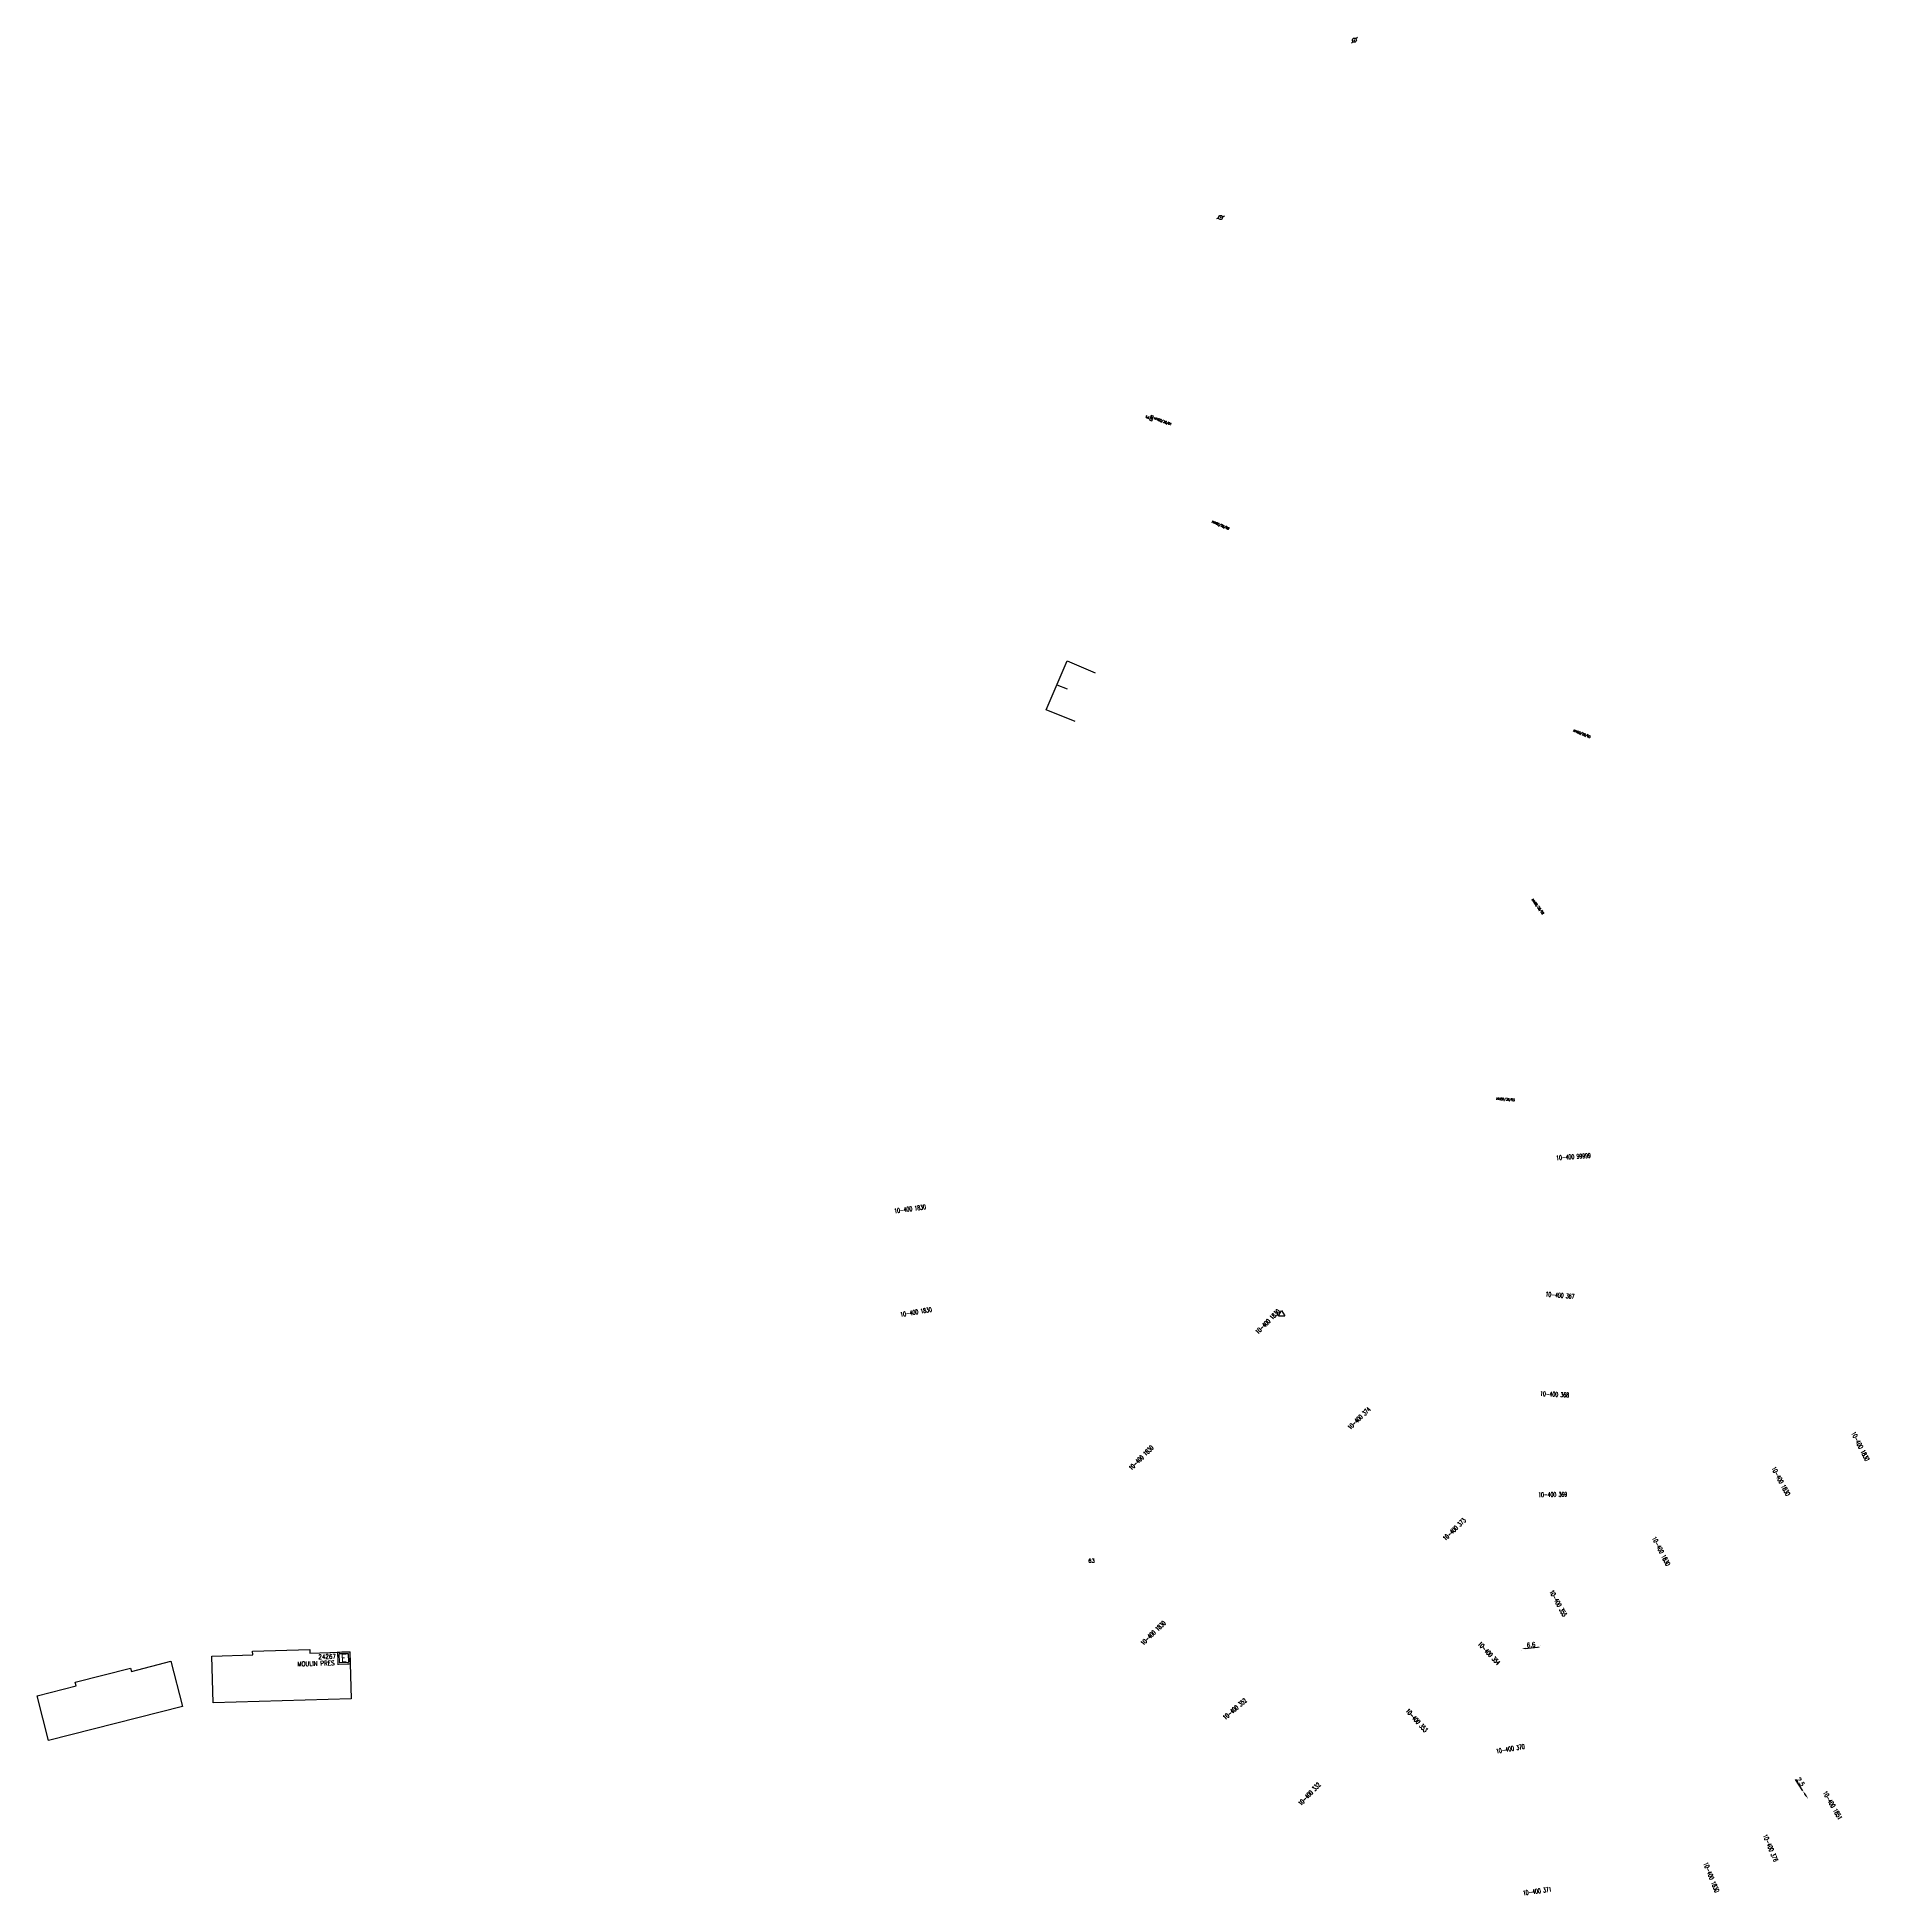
# Model space of a CAD drawing. Header units: millimetres. Extents: x 146028 to 146995, y 142989 to 143978.
# Drawn here: x 146028 to 146630, y 143367 to 143978 of the extents above; entities that cross this region are included whole.
import ezdxf
from ezdxf.enums import TextEntityAlignment as Align

# ---------------------------------------------------------------- set-up
doc = ezdxf.new("R2010")
doc.units = ezdxf.units.MM
doc.header["$PDMODE"] = 34
doc.layers.get('0').update_dxf_attribs({"linetype": 'CONTINUOUS'})
doc.layers.get('Defpoints').update_dxf_attribs({"linetype": 'CONTINUOUS'})
for name, color, linetype in [('BR12', 7, 'CONTINUOUS'), ('M_200', 7, 'CONTINUOUS'), ('poteau_div', 7, 'CONTINUOUS'), ('w0008', 7, 'CONTINUOUS'), ('w0100', 7, 'CONTINUOUS'), ('w0430', 7, 'CONTINUOUS'), ('W0473', 7, 'CONTINUOUS'), ('W0991', 7, 'CONTINUOUS')]:
    doc.layers.add(name, color=color, linetype=linetype)
doc.styles.add('M_ROMANS', font='ROMANS.shx', dxfattribs={"width": 0.75})
doc.styles.get("Standard").update_dxf_attribs({"font": 'romans.shx', "width": 0.85})
doc.dimstyles.get("Standard").update_dxf_attribs({"dimtxt": 1.5, "dimasz": 1.2, "dimexe": 0.625, "dimexo": 0.625, "dimgap": 0.25, "dimtad": 1, "dimdec": 1, "dimzin": 0, "dimdsep": 46, "dimtxsty": 'Standard', "dimcen": -0.5, "dimadec": 0, "dimazin": 0, "dimtfac": 1, "dimtdec": 1, "dimtmove": 0, "dimatfit": 3, "dimfxl": 0, "dimtolj": 1, "dimtzin": 0, "dimarcsym": 0})

# ---------------------------------------------------------------- blocks, each defined once
blk = doc.blocks.new('*D11')
at = {"layer": 'Defpoints', "color": 0, "linetype": 'Continuous', "transparency": 16777216}
for p in [(146515.78, 143448.16), (146522.12, 143448.75), (146522.12, 143448.75)]:
    blk.add_point(p, dxfattribs=at)
at = {"layer": 'w0008', "color": 0, "linetype": 'Continuous', "lineweight": -2, "transparency": 16777216}
for p, q in [((146516.97, 143448.27), (146520.93, 143448.64)), ((146522.06, 143449.37), (146522.06, 143449.37)), ((146515.84, 143447.54), (146515.84, 143447.53))]:
    blk.add_line(p, q, dxfattribs=at)
at = {"layer": 'w0008', "color": 0, "linetype": 'Continuous', "transparency": 16777216}
for points in [[(146516.96, 143448.47), (146516.99, 143448.07), (146515.78, 143448.16)], [(146520.91, 143448.84), (146520.94, 143448.44), (146522.12, 143448.75)]]:
    blk.add_solid(points, dxfattribs=at)
at = {"layer": 'w0008', "color": 0, "linetype": 'Continuous', "transparency": 16777216, "insert": (146518.86, 143449.45), "char_height": 1.5, "attachment_point": 5, "rotation": 5.37555}
blk.add_mtext('\\A1;6.6', dxfattribs=at)
blk = doc.blocks.new('BR1201')
at = {"color": 0, "linetype": 'Continuous'}
for p, q in [((-1, -0.58), (0, 1.15)), ((0, 1.15), (1, -0.58)), ((-1, -0.58), (1, -0.58))]:
    blk.add_line(p, q, dxfattribs=at)
blk = doc.blocks.new('T430')
at = {"flags": 128}
for points in [[(0.8, 0.8), (-0.8, 0.8)], [(-0.8, 0.8), (-0.8, 0)], [(0.8, 0.8), (-0.8, 0)], [(-0.8, 0), (0.8, 0)], [(-0.4, 2.1), (0.4, 2.1)], [(-0.4, 2.1), (-0.4, 1.3)], [(-0.4, 1.7), (0, 1.7)], [(-0.4, 1.3), (0.4, 1.3)], [(0.8, 0), (0.8, 0.8)]]:
    blk.add_lwpolyline(points, dxfattribs=at)
blk = doc.blocks.new('T473')
for p, q in [((-0.166667, 0.166667), (0.166667, -0.166667)), ((-0.166667, -0.166667), (0.166667, 0.166667)), ((0.500001, 0.500001), (1.000002, 1.000002)), ((-1.000002, -1.000002), (-0.500001, -0.500001))]:
    blk.add_line(p, q)
blk.add_ellipse((0, 0), major_axis=(0.471405, 0.471405), ratio=1, start_param=5.4977871438, end_param=11.780972451)
blk = doc.blocks.new('M_200_56')
at = {"color": 0, "linetype": 'Continuous', "const_width": 0.35, "flags": 128}
blk.add_lwpolyline([(2, 2), (2, -2), (-2, -2), (-2, 2)], close=True, dxfattribs=at)
at = {"color": 0, "linetype": 'Continuous'}
blk.add_lwpolyline([(-1.5, 1.5), (1.5, 1.5), (1.5, -1.5), (-1.5, -1.5)], close=True, dxfattribs=at)
at = {"color": 0, "linetype": 'Continuous', "width": 0.85}
blk.add_text('E', height=2.5, dxfattribs=at).set_placement((0, 0), align=Align.MIDDLE_CENTER)
for tag, p in [('NUM', (0, 15.06)), ('NOM', (0, 8.65))]:
    blk.add_attdef(tag, text='', height=4, dxfattribs=at).set_placement(p, align=Align.MIDDLE)
at = {"color": 0, "linetype": 'Continuous', "style": 'M_ROMANS', "width": 0.75, "flags": 3}
for tag, p in [('DEF_LEG', (-0.13, -4.99)), ('DEF_COUP', (-0.13, -7.49)), ('DEF_TYPE', (-0.13, -9.99))]:
    blk.add_attdef(tag, text='', height=1.2, dxfattribs=at).set_placement(p, align=Align.MIDDLE)
blk = doc.blocks.new('*D10')
at = {"layer": 'Defpoints', "color": 0, "linetype": 'Continuous', "transparency": 16777216}
for p in [(146608.25, 143401.42), (146608.25, 143401.42), (146609.95, 143398.83)]:
    blk.add_point(p, dxfattribs=at)
at = {"layer": 'w0008', "color": 0, "linetype": 'Continuous', "lineweight": -2, "transparency": 16777216}
for p, q in [((146608.25, 143401.42), (146605.8, 143405.19)), ((146609.29, 143399.83), (146608.91, 143400.42))]:
    blk.add_line(p, q, dxfattribs=at)
at = {"layer": 'w0008', "color": 0, "linetype": 'Continuous', "transparency": 16777216}
for points in [[(146609.08, 143400.53), (146608.74, 143400.31), (146608.25, 143401.42)], [(146609.46, 143399.94), (146609.12, 143399.72), (146609.95, 143398.83)]]:
    blk.add_solid(points, dxfattribs=at)
at = {"layer": 'w0008', "color": 0, "linetype": 'Continuous', "transparency": 16777216, "insert": (146607.5, 143404.4), "char_height": 1.5, "attachment_point": 5, "rotation": 303.09557}
blk.add_mtext('\\A1;2.5', dxfattribs=at)

msp = doc.modelspace()

# ---------------------------------------------------------------- linework, layer by layer
at = {"layer": 'w0100', "color": 252, "flags": 128}
for points in [[(146368.96, 143753.04), (146359.36, 143756.87), (146366.36, 143773.03), (146375.51, 143769.06)], [(146362.94, 143765.13), (146366.29, 143763.78)], [(146027.58, 143432.73), (146040.43, 143435.97), (146040.12, 143437.22), (146058.28, 143441.77), (146058.56, 143440.68), (146071.59, 143444.05), (146075.35, 143429.15), (146031.28, 143418.04), (146027.58, 143432.73)]]:
    msp.add_lwpolyline(points, dxfattribs=at)
msp.add_lwpolyline([(146098.47, 143446.18), (146098.43, 143447.39), (146117.2, 143447.96), (146117.23, 143446.76), (146130.37, 143447.16), (146130.84, 143431.72), (146085.49, 143430.33), (146085.02, 143445.77), (146098.47, 143446.18)], close=True, dxfattribs=at)

# ---------------------------------------------------------------- block references
at = {"layer": 'BR12', "color": 252}
msp.add_blockref('BR1201', (146436.84, 143558.21), dxfattribs=at)
at = {"layer": 'M_200'}
ref = msp.add_blockref('M_200_56', (146128.43, 143445.1), dxfattribs=dict(at, rotation=1.75085230950785))
ref.add_attrib('NUM', '24267', dxfattribs={"layer": '0', "color": 0, "linetype": 'Continuous', "height": 1.5, "rotation": 1.75085, "width": 0.85}).set_placement((146122.94, 143445.59), align=Align.MIDDLE)
ref.add_attrib('NOM', 'MOULIN PRES', dxfattribs={"layer": '0', "color": 0, "linetype": 'Continuous', "height": 1.5, "rotation": 1.75085, "width": 0.85}).set_placement((146119.27, 143443.32), align=Align.MIDDLE)
at = {"layer": 'w0430', "color": 252, "rotation": 69.59679781891722}
msp.add_blockref('T430', (146394.39, 143852.67), dxfattribs=at)
at = {"layer": 'W0473'}
msp.add_blockref('T473', (146460.77, 143977.1), dxfattribs=at)
at = {"layer": 'W0473', "rotation": 153.4349488229221}
msp.add_blockref('T473', (146416.73, 143918.8), dxfattribs=at)

# ---------------------------------------------------------------- texts
at = {"layer": 'poteau_div', "color": 252, "linetype": 'Continuous', "width": 0.6}
for s, rotation, p in [('10-400 99999', 4.1351, (146532.83, 143609.97)), ('10-400 1830', 7.45494, (146314.63, 143592.79)), ('10-400 367', 355.1351, (146528.39, 143564.38)), ('10-400 1830', 9.45494, (146316.61, 143558.89)), ('10-400 1830', 45, (146432.25, 143555.73)), ('10-400 368', 357.1351, (146526.59, 143531.83)), ('10-400 374', 44, (146462.3, 143523.92)), ('10-400 1830', 297, (146627.17, 143514.72)), ('10-400 1830', 45, (146390.63, 143510.95)), ('10-400 1830', 298, (146601.01, 143503.25)), ('10-400 369', 0.88718, (146525.97, 143498.87)), ('10-400 373', 44, (146493.63, 143487.43)), ('10-400 1830', 297, (146561.64, 143480.25)), ('10-400 355', 298.61228, (146527.79, 143463.11)), ('10-400 1830', 44, (146394.57, 143453.33)), ('10-400 354', 313, (146505.05, 143446.66)), ('10-400 352', 41, (146421.43, 143428.38)), ('10-400 353', 312, (146481.25, 143424.61)), ('10-400 370', 10, (146512.06, 143415.26)), ('10-400 332', 46.22689, (146445.94, 143400.38)), ('10-400 1851', 300, (146618.04, 143396.69)), ('10-400 376', 292.67561, (146597.61, 143382.66)), ('10-400 1830', 292, (146578.16, 143372.99)), ('10-400 371', 8, (146520.88, 143368.46))]:
    msp.add_text(s, height=1.5, rotation=rotation, dxfattribs=at).set_placement(p, align=Align.MIDDLE_CENTER)
at = {"layer": 'w0430', "color": 252, "linetype": 'Continuous', "width": 0.85}
for s, rotation, p in [('NIV00/38/01', 339.5968, (146394.81, 143852.52)), ('NIV00/28/00', 336.70094, (146413.82, 143818.47)), ('NIV00/28/05', 338.67607, (146532.61, 143749.83))]:
    msp.add_text(s, height=0.75, rotation=rotation, dxfattribs=at).set_placement(p)
at = {"layer": 'w0430', "color": 252, "linetype": 'Continuous', "char_height": 0.75, "attachment_point": 9}
for s, insert, rotation in [('\\A1;NIV00/38/02', (146522.44, 143689.39), 306.8187), ('\\A1;NIV00/38/03', (146513.5, 143627.98), 355.76702)]:
    msp.add_mtext(s, dxfattribs=dict(at, insert=insert, rotation=rotation))
at = {"layer": 'W0991', "color": 252, "linetype": 'Continuous'}
msp.add_text('63', height=1.25, dxfattribs=at).set_placement((146373.24, 143476.47))

# ---------------------------------------------------------------- dimensions: what is measured, and where the dimension line sits
at = {"layer": 'w0008', "color": 252, "linetype": 'Continuous'}
for base, p1, p2, angle, text, picture, middle in [((146522.12, 143448.75), (146515.78, 143448.16), (146522.12, 143448.75), 185.37555, '6.6', '*D11', (146518.95, 143448.45)), ((146608.25, 143401.42), (146609.95, 143398.83), (146608.25, 143401.42), 303.09557, '2.5', '*D10', (146606.67, 143403.86))]:
    dim = msp.add_linear_dim(base=base, p1=p1, p2=p2, angle=angle, text=text, dimstyle='Standard', dxfattribs=at)
    dim.commit()
    dim.dimension.update_dxf_attribs({"geometry": picture, "text_midpoint": middle, "dimtype": 160})

doc.saveas('drawing.dxf')
